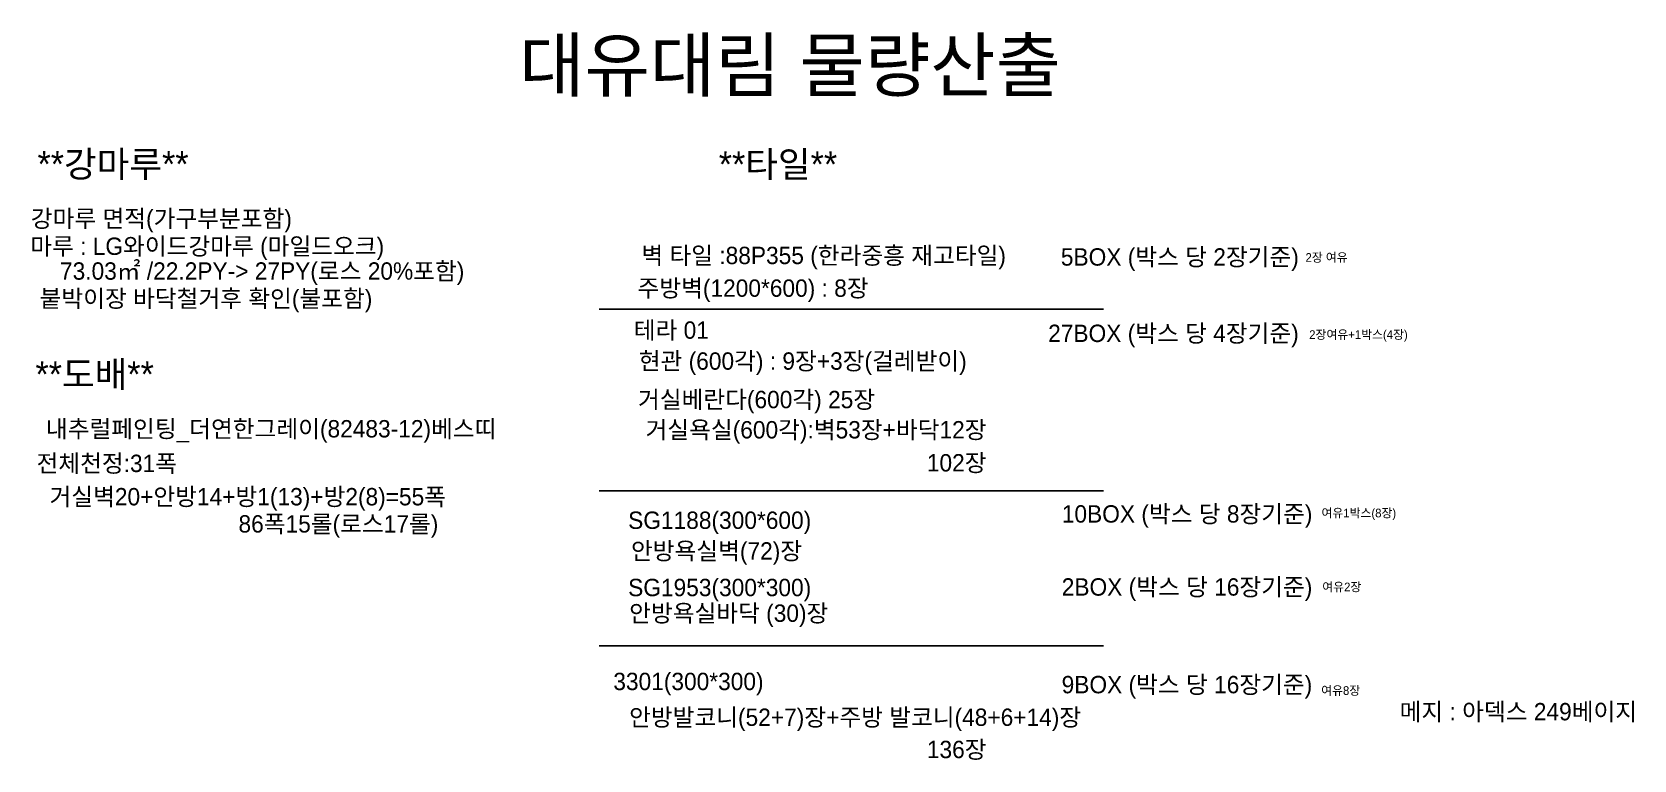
# Model space of a CAD drawing. Header units: inches. Extents: x 38372 to 259385, y 31566 to 93830.
# Drawn here: x 92826 to 111281, y 45678 to 54062 of the extents above; entities that cross this region are included whole.
import ezdxf
from ezdxf.enums import TextEntityAlignment as Align

# ---------------------------------------------------------------- set-up
doc = ezdxf.new("R2010")
doc.units = ezdxf.units.IN
doc.header["$LTSCALE"] = 50
doc.header["$MEASUREMENT"] = 0
doc.layers.add('03-TEXT', color=3, linetype='Continuous')
doc.layers.add('3.기호.계단선', color=30, linetype='Continuous')
doc.styles.add('코레일둥고', font='Korail_Round_Gothic_Medium.ttf')

msp = doc.modelspace()

# ---------------------------------------------------------------- texts
at = {"layer": '03-TEXT', "color": 0, "style": '코레일둥고'}
msp.add_text('대유대림 물량산출', height=600, dxfattribs=at).set_placement((104679.6, 53381.4), align=Align.RIGHT)
at = {"layer": '03-TEXT', "color": 30, "style": '코레일둥고'}
for s, height, p in [('**강마루**', 300, (94628.8, 52391.6)), ('**타일**', 300, (102100.9, 52389.1)), ('2장 여유', 100, (107982.3, 51415.4)), ('2장여유+1박스(4장)', 100, (108674.5, 50527.2)), ('**도배**', 300, (94228.8, 49970.5)), ('여유1박스(8장)', 100, (108541.2, 48471.9)), ('여유2장', 100, (108139.6, 47620.3)), ('여유8장', 100, (108126.7, 46427.1))]:
    msp.add_text(s, height=height, dxfattribs=at).set_placement(p, align=Align.RIGHT)
at = {"layer": '03-TEXT', "color": 10, "style": '코레일둥고'}
for s, p in [('강마루 면적(가구부분포함)', (95819.3, 51813.7)), ('벽 타일 :88P355 (한라중흥 재고타일)', (104045.6, 51389.1)), ('테라 01', (100623.6, 50529.2)), ('내추럴페인팅_더연한그레이(82483-12)베스띠', (98175.3, 49392.6)), ('SG1188(300*600)', (101802.3, 48339)), ('SG1953(300*300)', (101802.3, 47564.1)), ('3301(300*300)', (101253.2, 46482)), ('메지 : 아덱스 249베이지', (111316.3, 46134))]:
    msp.add_text(s, height=200, dxfattribs=at).set_placement(p, align=Align.RIGHT)
at = {"layer": '03-TEXT', "style": '코레일둥고'}
for s, p in [('마루 : LG와이드강마루 (마일드오크)', (96882, 51495.1)), ('5BOX (박스 당 2장기준)', (107419.8, 51371.7)), ('73.03㎡ /22.2PY-> 27PY(로스 20%%%포함)', (97805.9, 51209.6)), ('주방벽(1200*600) : 8장 ', (102536.1, 51012.6)), ('붙박이장 바닥철거후 확인(불포함)', (96746.2, 50892.9)), ('27BOX (박스 당 4장기준)', (107418.9, 50492)), ('현관 (600각) : 9장+3장(걸레받이)', (103593.9, 50172.6)), ('거실베란다(600각) 25장', (102538, 49729.3)), ('거실욕실(600각):벽53장+바닥12장', (103821.7, 49381.1)), ('전체천정:31폭', (94495.9, 48993.9)), ('102장', (103821.7, 49000.5)), ('거실벽20+안방14+방1(13)+방2(8)=55폭', (97595, 48610)), ('10BOX (박스 당 8장기준)', (107576.4, 48411.7)), ('86폭15롤(로스17롤)', (97506.3, 48297)), ('안방욕실벽(72)장', (101696.9, 47985.5)), ('2BOX (박스 당 16장기준)', (107575.6, 47570.4)), ('안방욕실바닥 (30)장', (101999.3, 47268.6)), ('9BOX (박스 당 16장기준)', (107574.5, 46445.5)), ('안방발코니(52+7)장+주방 발코니(48+6+14)장', (104912, 46069.7)), ('136장', (103821.7, 45698.4))]:
    msp.add_text(s, height=200, dxfattribs=at).set_placement(p, align=Align.RIGHT)

# ---------------------------------------------------------------- linework, layer by layer
at = {"layer": '3.기호.계단선'}
for p, q in [((99357.6, 50871.7), (105170.3, 50871.7)), ((99357.6, 48776.7), (105170.3, 48776.7)), ((99357.6, 46991), (105170.3, 46991))]:
    msp.add_line(p, q, dxfattribs=at)

msp.set_redraw_order([(e.dxf.handle, doc.entitydb.next_handle()) for e in msp.query("TEXT MTEXT ATTDEF DIMENSION ARC_DIMENSION")])  # texts and dimensions are drawn at this point

doc.saveas('drawing.dxf')
